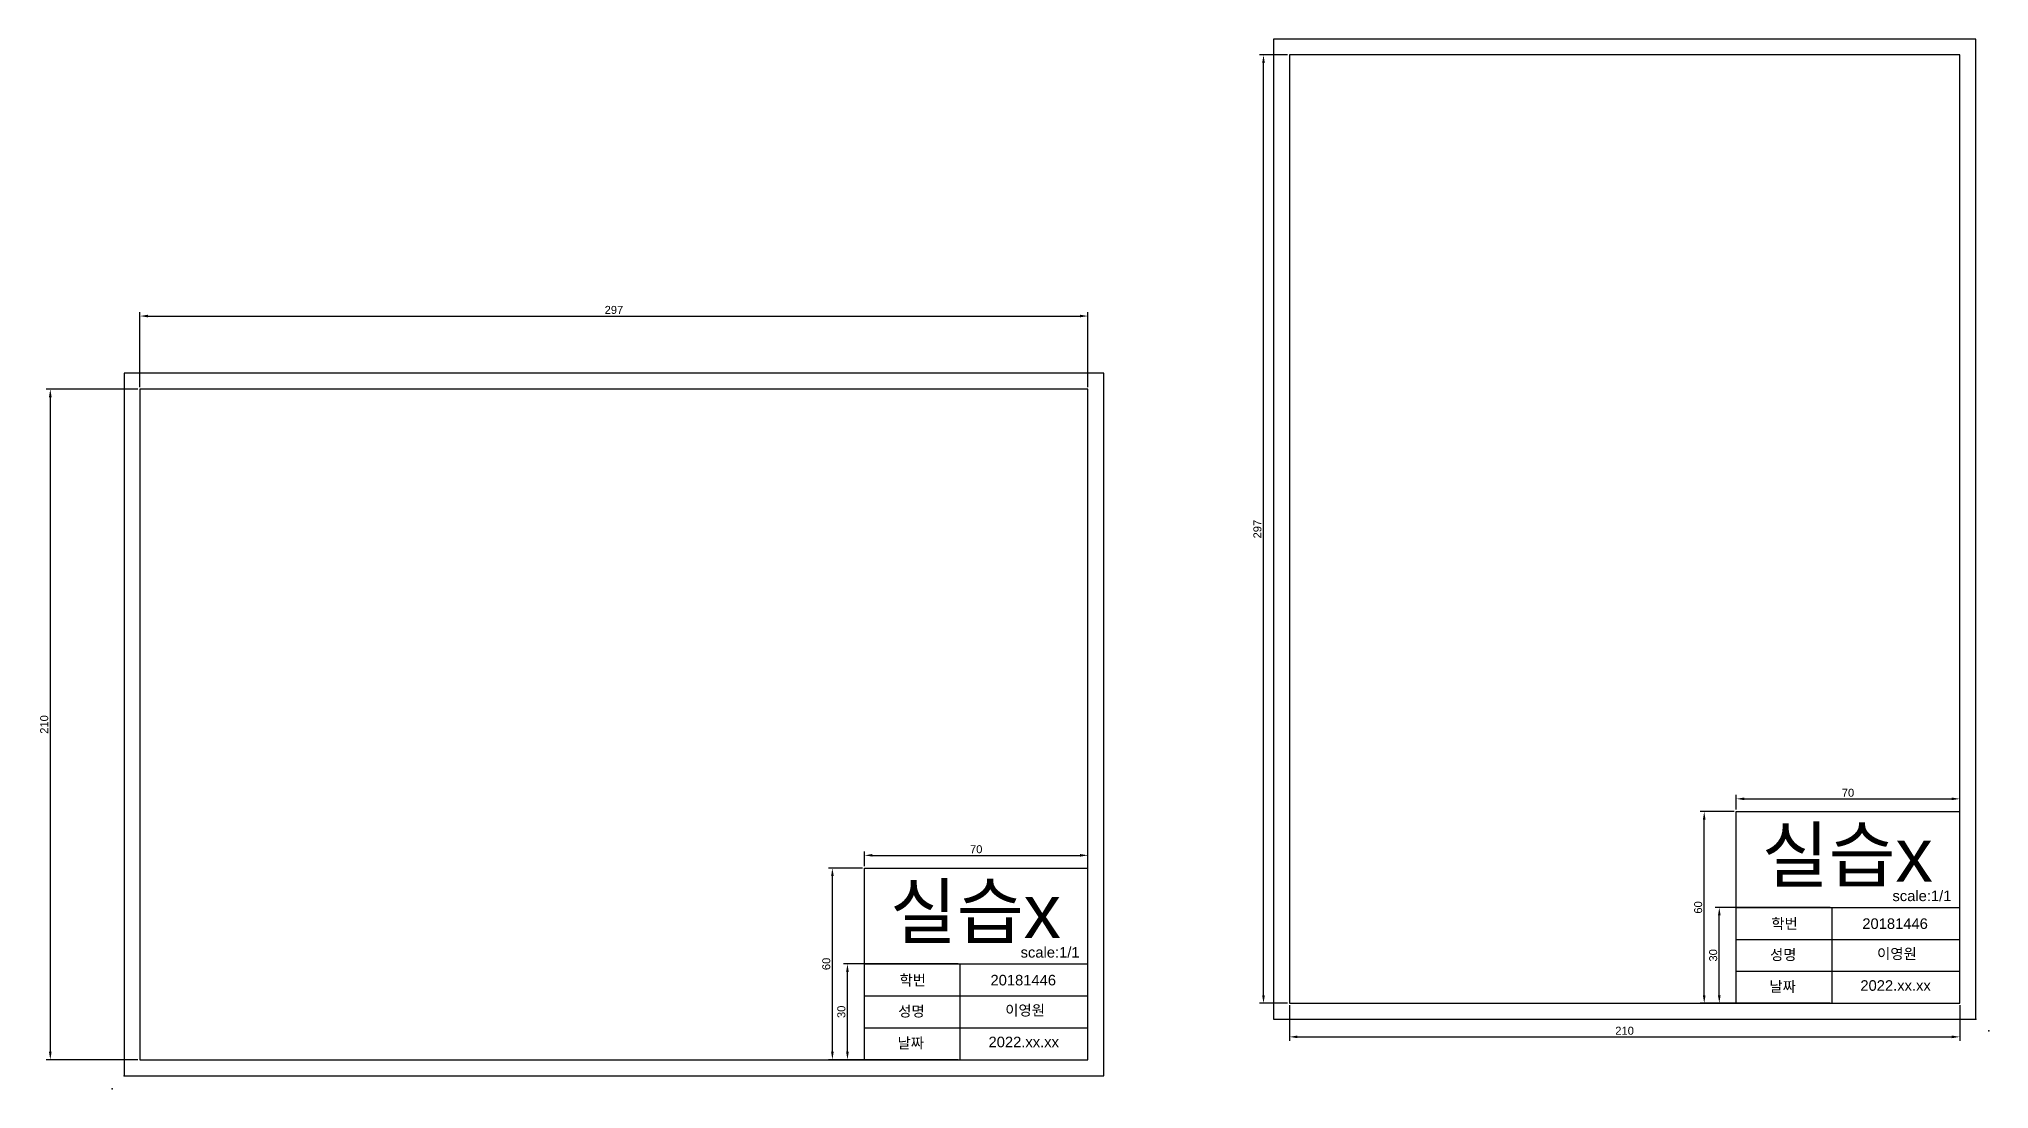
# Model space of a CAD drawing. Header units: millimetres. Extents: x -23 to 11602, y -4867 to 10411.
# Drawn here: x -23 to 588, y 0 to 329 of the extents above; entities that cross this region are included whole.
import ezdxf

# ---------------------------------------------------------------- set-up
doc = ezdxf.new("R2010")
doc.units = ezdxf.units.MM
doc.styles.get("Standard").update_dxf_attribs({"font": 'arial.ttf'})
doc.dimstyles.new('ISO-25', dxfattribs={"dimtxt": 2.5, "dimasz": 2.5, "dimexe": 1.25, "dimexo": 0.625, "dimtad": 1, "dimtxsty": 'Standard', "dimcen": 2.5, "dimadec": 0, "dimazin": 0, "dimtfac": 1, "dimtmove": 0, "dimatfit": 3, "dimfxl": 1, "dimarcsym": 0})

msp = doc.modelspace()

# ---------------------------------------------------------------- texts
for s, height, p in [('실습x', 16.6887, (516.818, 64.959)), ('실습x', 16.6887, (243.664, 47.267)), ('scale:1/1', 3.3041, (557.738, 58.844)), ('학번', 3.3041, (519.792, 50.132)), ('20181446', 3.3041, (548.303, 50.132)), ('scale:1/1', 3.3041, (284.584, 41.152)), ('성명', 3.3041, (519.382, 40.396)), ('이영원', 3.3041, (552.918, 40.704)), ('학번', 3.3041, (246.638, 32.441)), ('20181446', 3.3041, (275.149, 32.441)), ('날짜', 3.3041, (519.177, 30.455)), ('2022.xx.xx', 3.3041, (547.688, 30.763)), ('성명', 3.3041, (246.228, 22.705)), ('이영원', 3.3041, (279.764, 23.012)), ('날짜', 3.3041, (246.023, 12.764)), ('2022.xx.xx', 3.3041, (274.534, 13.071))]:
    msp.add_text(s, height=height).set_placement(p)

# ---------------------------------------------------------------- blocks, each defined once
blk = doc.blocks.new('*D1')
at = {"color": 0, "lineweight": -2, "transparency": 16777216}
for p, q in [((8.67, 219.8), (8.67, 243.34)), ((11.17, 242.09), (303.17, 242.09)), ((305.67, 219.8), (305.67, 243.34))]:
    blk.add_line(p, q, dxfattribs=at)
at = {"color": 0, "transparency": 16777216}
for points in [[(11.17, 242.51), (11.17, 241.68), (8.67, 242.09)], [(303.17, 242.51), (303.17, 241.68), (305.67, 242.09)]]:
    blk.add_solid(points, dxfattribs=at)
at = {"layer": 'Defpoints', "color": 0, "transparency": 16777216}
for p in [(305.67, 242.09), (8.67, 219.17), (305.67, 219.17)]:
    blk.add_point(p, dxfattribs=at)
at = {"color": 0, "transparency": 16777216, "insert": (157.17, 244), "char_height": 2.5, "attachment_point": 5}
blk.add_mtext('297', dxfattribs=at)
blk = doc.blocks.new('*D2')
at = {"color": 0, "lineweight": -2, "transparency": 16777216}
for p, q in [((8.04, 219.17), (-20.67, 219.17)), ((-19.42, 216.67), (-19.42, 11.67)), ((8.04, 9.17), (-20.67, 9.17))]:
    blk.add_line(p, q, dxfattribs=at)
at = {"color": 0, "transparency": 16777216}
for points in [[(-19.84, 216.67), (-19.01, 216.67), (-19.42, 219.17)], [(-19.84, 11.67), (-19.01, 11.67), (-19.42, 9.17)]]:
    blk.add_solid(points, dxfattribs=at)
at = {"layer": 'Defpoints', "color": 0, "transparency": 16777216}
for p in [(8.67, 219.17), (-19.42, 9.17), (8.67, 9.17)]:
    blk.add_point(p, dxfattribs=at)
at = {"color": 0, "transparency": 16777216, "insert": (-21.32, 114.17), "char_height": 2.5, "attachment_point": 5, "rotation": 90}
blk.add_mtext('210', dxfattribs=at)
blk = doc.blocks.new('*D3')
at = {"color": 0, "lineweight": -2, "transparency": 16777216}
for p, q in [((235.67, 69.8), (235.67, 74.43)), ((305.67, 69.8), (305.67, 74.43)), ((238.17, 73.18), (303.17, 73.18))]:
    blk.add_line(p, q, dxfattribs=at)
at = {"color": 0, "transparency": 16777216}
for points in [[(238.17, 73.6), (238.17, 72.77), (235.67, 73.18)], [(303.17, 73.6), (303.17, 72.77), (305.67, 73.18)]]:
    blk.add_solid(points, dxfattribs=at)
at = {"layer": 'Defpoints', "color": 0, "transparency": 16777216}
for p in [(235.67, 69.17), (305.67, 73.18), (305.67, 69.17)]:
    blk.add_point(p, dxfattribs=at)
at = {"color": 0, "transparency": 16777216, "insert": (270.67, 75.08), "char_height": 2.5, "attachment_point": 5}
blk.add_mtext('70', dxfattribs=at)
blk = doc.blocks.new('*D4')
at = {"color": 0, "lineweight": -2, "transparency": 16777216}
for p, q in [((235.04, 69.17), (224.36, 69.17)), ((225.61, 11.67), (225.61, 66.67)), ((235.04, 9.17), (224.36, 9.17))]:
    blk.add_line(p, q, dxfattribs=at)
at = {"color": 0, "transparency": 16777216}
for points in [[(225.2, 66.67), (226.03, 66.67), (225.61, 69.17)], [(225.2, 11.67), (226.03, 11.67), (225.61, 9.17)]]:
    blk.add_solid(points, dxfattribs=at)
at = {"layer": 'Defpoints', "color": 0, "transparency": 16777216}
for p in [(225.61, 69.17), (235.67, 69.17), (235.67, 9.17)]:
    blk.add_point(p, dxfattribs=at)
at = {"color": 0, "transparency": 16777216, "insert": (223.71, 39.17), "char_height": 2.5, "attachment_point": 5, "rotation": 90}
blk.add_mtext('60', dxfattribs=at)
blk = doc.blocks.new('*D5')
at = {"color": 0, "lineweight": -2, "transparency": 16777216}
for p, q in [((265.04, 39.17), (229.08, 39.17)), ((230.33, 11.67), (230.33, 36.67)), ((265.04, 9.17), (229.08, 9.17))]:
    blk.add_line(p, q, dxfattribs=at)
at = {"color": 0, "transparency": 16777216}
for points in [[(229.91, 36.67), (230.75, 36.67), (230.33, 39.17)], [(229.91, 11.67), (230.75, 11.67), (230.33, 9.17)]]:
    blk.add_solid(points, dxfattribs=at)
at = {"layer": 'Defpoints', "color": 0, "transparency": 16777216}
for p in [(230.33, 39.17), (265.67, 39.17), (265.67, 9.17)]:
    blk.add_point(p, dxfattribs=at)
at = {"color": 0, "transparency": 16777216, "insert": (228.43, 24.17), "char_height": 2.5, "attachment_point": 5, "rotation": 90}
blk.add_mtext('30', dxfattribs=at)
blk = doc.blocks.new('*D6')
at = {"color": 0, "lineweight": -2, "transparency": 16777216}
for p, q in [((368.2, 323.86), (359.43, 323.86)), ((360.68, 29.36), (360.68, 321.36)), ((368.2, 26.86), (359.43, 26.86))]:
    blk.add_line(p, q, dxfattribs=at)
at = {"color": 0, "transparency": 16777216}
for points in [[(360.26, 321.36), (361.1, 321.36), (360.68, 323.86)], [(360.26, 29.36), (361.1, 29.36), (360.68, 26.86)]]:
    blk.add_solid(points, dxfattribs=at)
at = {"layer": 'Defpoints', "color": 0, "transparency": 16777216}
for p in [(360.68, 323.86), (368.82, 323.86), (368.82, 26.86)]:
    blk.add_point(p, dxfattribs=at)
at = {"color": 0, "transparency": 16777216, "insert": (358.78, 175.36), "char_height": 2.5, "attachment_point": 5, "rotation": 90}
blk.add_mtext('297', dxfattribs=at)
blk = doc.blocks.new('*D7')
at = {"color": 0, "lineweight": -2, "transparency": 16777216}
for p, q in [((368.82, 26.24), (368.82, 15.08)), ((578.82, 26.24), (578.82, 15.08)), ((371.32, 16.33), (576.32, 16.33))]:
    blk.add_line(p, q, dxfattribs=at)
at = {"color": 0, "transparency": 16777216}
for points in [[(371.32, 16.74), (371.32, 15.91), (368.82, 16.33)], [(576.32, 16.74), (576.32, 15.91), (578.82, 16.33)]]:
    blk.add_solid(points, dxfattribs=at)
at = {"layer": 'Defpoints', "color": 0, "transparency": 16777216}
for p in [(368.82, 26.86), (578.82, 26.86), (578.82, 16.33)]:
    blk.add_point(p, dxfattribs=at)
at = {"color": 0, "transparency": 16777216, "insert": (473.82, 18.23), "char_height": 2.5, "attachment_point": 5}
blk.add_mtext('210', dxfattribs=at)
blk = doc.blocks.new('*D8')
at = {"color": 0, "lineweight": -2, "transparency": 16777216}
for p, q in [((508.82, 87.49), (508.82, 92.12)), ((578.82, 87.49), (578.82, 92.12)), ((511.32, 90.87), (576.32, 90.87))]:
    blk.add_line(p, q, dxfattribs=at)
at = {"color": 0, "transparency": 16777216}
for points in [[(511.32, 91.29), (511.32, 90.46), (508.82, 90.87)], [(576.32, 91.29), (576.32, 90.46), (578.82, 90.87)]]:
    blk.add_solid(points, dxfattribs=at)
at = {"layer": 'Defpoints', "color": 0, "transparency": 16777216}
for p in [(508.82, 86.86), (578.82, 90.87), (578.82, 86.86)]:
    blk.add_point(p, dxfattribs=at)
at = {"color": 0, "transparency": 16777216, "insert": (543.82, 92.77), "char_height": 2.5, "attachment_point": 5}
blk.add_mtext('70', dxfattribs=at)
blk = doc.blocks.new('*D9')
at = {"color": 0, "lineweight": -2, "transparency": 16777216}
for p, q in [((508.2, 86.86), (497.52, 86.86)), ((498.77, 29.36), (498.77, 84.36)), ((508.2, 26.86), (497.52, 26.86))]:
    blk.add_line(p, q, dxfattribs=at)
at = {"color": 0, "transparency": 16777216}
for points in [[(498.35, 84.36), (499.18, 84.36), (498.77, 86.86)], [(498.35, 29.36), (499.18, 29.36), (498.77, 26.86)]]:
    blk.add_solid(points, dxfattribs=at)
at = {"layer": 'Defpoints', "color": 0, "transparency": 16777216}
for p in [(498.77, 86.86), (508.82, 86.86), (508.82, 26.86)]:
    blk.add_point(p, dxfattribs=at)
at = {"color": 0, "transparency": 16777216, "insert": (496.87, 56.86), "char_height": 2.5, "attachment_point": 5, "rotation": 90}
blk.add_mtext('60', dxfattribs=at)
blk = doc.blocks.new('*D10')
at = {"color": 0, "lineweight": -2, "transparency": 16777216}
for p, q in [((538.2, 56.86), (502.24, 56.86)), ((503.49, 29.36), (503.49, 54.36)), ((538.2, 26.86), (502.24, 26.86))]:
    blk.add_line(p, q, dxfattribs=at)
at = {"color": 0, "transparency": 16777216}
for points in [[(503.07, 54.36), (503.9, 54.36), (503.49, 56.86)], [(503.07, 29.36), (503.9, 29.36), (503.49, 26.86)]]:
    blk.add_solid(points, dxfattribs=at)
at = {"layer": 'Defpoints', "color": 0, "transparency": 16777216}
for p in [(503.49, 56.86), (538.82, 56.86), (538.82, 26.86)]:
    blk.add_point(p, dxfattribs=at)
at = {"color": 0, "transparency": 16777216, "insert": (501.58, 41.86), "char_height": 2.5, "attachment_point": 5, "rotation": 90}
blk.add_mtext('30', dxfattribs=at)

# ---------------------------------------------------------------- dimensions: what is measured, and where the dimension line sits
for base, p2, angle, picture, middle in [((360.68, 323.861), (368.821, 323.861), 90, '*D6', (360.68, 175.361)), ((578.821, 16.325), (578.821, 26.861), 180, '*D7', (473.821, 16.325))]:
    dim = msp.add_linear_dim(base=base, p1=(368.821, 26.861), p2=p2, angle=angle, dimstyle='ISO-25')
    dim.commit()
    dim.dimension.update_dxf_attribs({"geometry": picture, "text_midpoint": middle, "dimtype": 160})
for base, p1, p2, picture, middle in [((305.667, 242.094), (8.667, 219.17), (305.667, 219.17), '*D1', (157.167, 243.995)), ((578.821, 90.873), (508.821, 86.861), (578.821, 86.861), '*D8', (543.821, 92.775)), ((305.667, 73.182), (235.667, 69.17), (305.667, 69.17), '*D3', (270.667, 75.084))]:
    dim = msp.add_linear_dim(base=base, p1=p1, p2=p2, dimstyle='ISO-25')
    dim.commit()
    dim.dimension.update_dxf_attribs({"geometry": picture, "text_midpoint": middle})
for base, p1, p2, picture, middle in [((-19.423, 9.17), (8.667, 219.17), (8.667, 9.17), '*D2', (-21.325, 114.17)), ((498.768, 86.861), (508.821, 26.861), (508.821, 86.861), '*D9', (496.866, 56.861)), ((225.614, 69.17), (235.667, 9.17), (235.667, 69.17), '*D4', (223.712, 39.17)), ((503.485, 56.861), (538.821, 26.861), (538.821, 56.861), '*D10', (501.583, 41.861)), ((230.331, 39.17), (265.667, 9.17), (265.667, 39.17), '*D5', (228.429, 24.17))]:
    dim = msp.add_linear_dim(base=base, p1=p1, p2=p2, angle=90, dimstyle='ISO-25')
    dim.commit()
    dim.dimension.update_dxf_attribs({"geometry": picture, "text_midpoint": middle})

# ---------------------------------------------------------------- linework, layer by layer
for p, q in [((583.821, 328.861), (363.821, 328.861)), ((363.821, 328.861), (363.821, 21.861)), ((578.821, 323.861), (368.821, 323.861)), ((368.821, 323.861), (368.821, 26.861)), ((578.821, 26.861), (578.821, 323.861)), ((583.821, 21.861), (583.821, 328.861)), ((3.667, 224.17), (3.667, 4.17)), ((310.667, 224.17), (3.667, 224.17)), ((310.667, 4.17), (310.667, 224.17)), ((305.667, 219.17), (8.667, 219.17)), ((8.667, 219.17), (8.667, 9.17)), ((305.667, 9.17), (305.667, 219.17)), ((508.821, 86.861), (578.821, 86.861)), ((508.821, 26.861), (508.821, 86.861)), ((235.667, 9.17), (235.667, 69.17)), ((235.667, 69.17), (305.667, 69.17)), ((508.821, 56.861), (578.821, 56.861)), ((538.821, 26.861), (538.821, 56.861)), ((508.821, 46.861), (578.821, 46.861)), ((235.667, 39.17), (305.667, 39.17)), ((265.667, 9.17), (265.667, 39.17)), ((508.821, 36.861), (578.821, 36.861)), ((235.667, 29.17), (305.667, 29.17)), ((368.821, 26.861), (578.821, 26.861)), ((235.667, 19.17), (305.667, 19.17)), ((363.821, 21.861), (583.821, 21.861)), ((8.667, 9.17), (305.667, 9.17)), ((3.667, 4.17), (310.667, 4.17))]:
    msp.add_line(p, q)
for p in [(583.821, 21.861), (587.991, 18.195), (587.991, 18.195), (0, 0), (0, 0), (3.667, 4.17)]:
    msp.add_point(p)

msp.set_redraw_order([(e.dxf.handle, doc.entitydb.next_handle()) for e in msp.query("TEXT MTEXT ATTDEF DIMENSION ARC_DIMENSION")])  # texts and dimensions are drawn at this point

doc.saveas('drawing.dxf')
